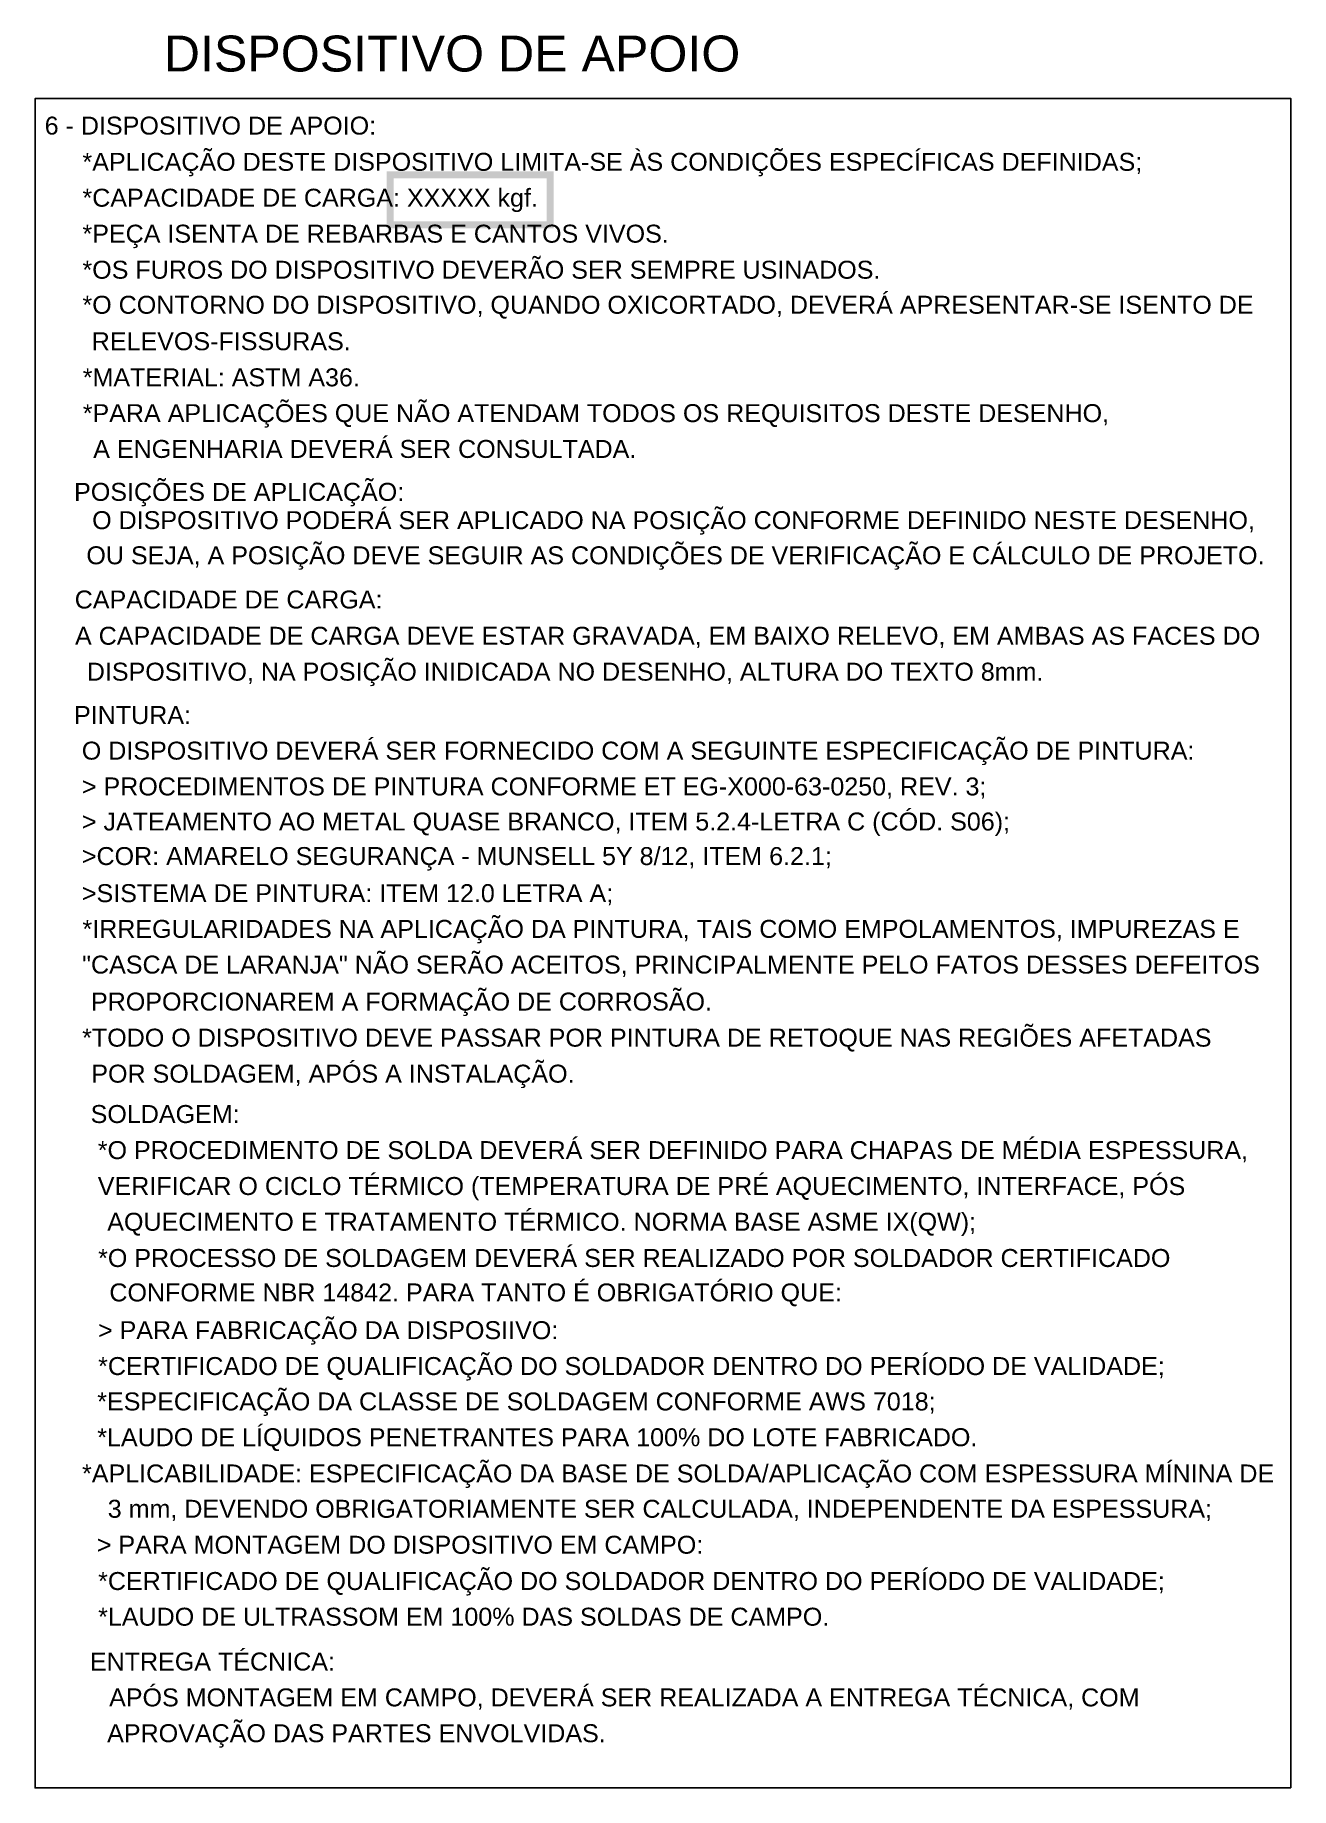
# Model space of a CAD drawing. Header units: millimetres. Extents: x -2008 to 17544, y -2684 to 8273.
# Drawn here: x 15794 to 17544, y 2698 to 5140 of the extents above; entities that cross this region are included whole.
import ezdxf
from ezdxf.enums import TextEntityAlignment as Align

# ---------------------------------------------------------------- set-up
doc = ezdxf.new("R2010")
doc.units = ezdxf.units.MM
doc.header["$LTSCALE"] = 100
doc.header["$MEASUREMENT"] = 0
for name, color, linetype in [('EM-PJ-TEXTO', 7, 'Continuous'), ('EPC02', 2, 'Continuous'), ('PD-GR-formato', 7, 'Continuous')]:
    doc.layers.add(name, color=color, linetype=linetype)
doc.styles.add('PADRAO ANGLO', font='arial.ttf')

msp = doc.modelspace()

# ---------------------------------------------------------------- texts
at = {"layer": 'EM-PJ-TEXTO', "style": 'PADRAO ANGLO'}
msp.add_text('DISPOSITIVO DE APOIO', height=50, dxfattribs=at).set_placement((16375.195, 5113.802), align=Align.MIDDLE_CENTER)
at = {"layer": 'PD-GR-formato', "style": 'PADRAO ANGLO'}
for s, p in [('6 - DISPOSITIVO DE APOIO:', (15807.564, 5000.939)), ('*APLICAÇÃO DESTE DISPOSITIVO LIMITA-SE ÀS CONDIÇÕES ESPECÍFICAS DEFINIDAS;', (15860.213, 4950.49)), ('*CAPACIDADE DE CARGA: XXXXX kgf.', (15860.213, 4900.504)), ('*PEÇA ISENTA DE REBARBAS E CANTOS VIVOS.', (15860.213, 4850.417)), ('*OS FUROS DO DISPOSITIVO DEVERÃO SER SEMPRE USINADOS.', (15860.213, 4800.198)), ('*O CONTORNO DO DISPOSITIVO, QUANDO OXICORTADO, DEVERÁ APRESENTAR-SE ISENTO DE ', (15860.213, 4751.381)), ('RELEVOS-FISSURAS.', (15873.114, 4700.582)), ('*MATERIAL: ASTM A36.', (15860.592, 4650.318)), ('*PARA APLICAÇÕES QUE NÃO ATENDAM TODOS OS REQUISITOS DESTE DESENHO,', (15860.592, 4600.462)), (' A ENGENHARIA DEVERÁ SER CONSULTADA.', (15865.471, 4550.592)), ('   POSIÇÕES DE APLICAÇÃO:', (15819.454, 4490.831)), ('O DISPOSITIVO PODERÁ SER APLICADO NA POSIÇÃO CONFORME DEFINIDO NESTE DESENHO,', (15873.704, 4451.425)), ('OU SEJA, A POSIÇÃO DEVE SEGUIR AS CONDIÇÕES DE VERIFICAÇÃO E CÁLCULO DE PROJETO.', (15865.663, 4402.488)), ('   CAPACIDADE DE CARGA:', (15820.299, 4340.892)), ('A CAPACIDADE DE CARGA DEVE ESTAR GRAVADA, EM BAIXO RELEVO, EM AMBAS AS FACES DO', (15849.837, 4290.381)), ('DISPOSITIVO, NA POSIÇÃO INIDICADA NO DESENHO, ALTURA DO TEXTO 8mm.', (15866.229, 4240.388)), ('   PINTURA:', (15819.385, 4180.034)), ('O DISPOSITIVO DEVERÁ SER FORNECIDO COM A SEGUINTE ESPECIFICAÇÃO DE PINTURA:', (15859.291, 4130.417)), ('> PROCEDIMENTOS DE PINTURA CONFORME ET EG-X000-63-0250, REV. 3;', (15859.392, 4080.516)), ('> JATEAMENTO AO METAL QUASE BRANCO, ITEM 5.2.4-LETRA C (CÓD. S06);', (15859.392, 4031.697)), ('>COR: AMARELO SEGURANÇA - MUNSELL 5Y 8/12, ITEM 6.2.1;', (15859.392, 3983.567)), ('>SISTEMA DE PINTURA: ITEM 12.0 LETRA A;', (15859.392, 3931.911)), ('*IRREGULARIDADES NA APLICAÇÃO DA PINTURA, TAIS COMO EMPOLAMENTOS, IMPUREZAS E', (15860.211, 3882.162)), ('"CASCA DE LARANJA" NÃO SERÃO ACEITOS, PRINCIPALMENTE PELO FATOS DESSES DEFEITOS', (15859.699, 3832.413)), (' PROPORCIONAREM A FORMAÇÃO DE CORROSÃO.', (15862.366, 3780.926)), ('*TODO O DISPOSITIVO DEVE PASSAR POR PINTURA DE RETOQUE NAS REGIÕES AFETADAS ', (15859.777, 3730.654)), (' POR SOLDAGEM, APÓS A INSTALAÇÃO.', (15862.822, 3680.521)), ('   SOLDAGEM:', (15842.469, 3624.303)), ('*O PROCEDIMENTO DE SOLDA DEVERÁ SER DEFINIDO PARA CHAPAS DE MÉDIA ESPESSURA, ', (15881.55, 3574.044)), ('VERIFICAR O CICLO TÉRMICO (TEMPERATURA DE PRÉ AQUECIMENTO, INTERFACE, PÓS ', (15881.55, 3524.044)), ('AQUECIMENTO E TRATAMENTO TÉRMICO. NORMA BASE ASME IX(QW);', (15894.728, 3474.234)), ('*O PROCESSO DE SOLDAGEM DEVERÁ SER REALIZADO POR SOLDADOR CERTIFICADO', (15882.022, 3423.797)), ('CONFORME NBR 14842. PARA TANTO É OBRIGATÓRIO QUE:', (15897.701, 3375.821)), ('   > PARA FABRICAÇÃO DA DISPOSIIVO:', (15852.743, 3323.26)), ('*CERTIFICADO DE QUALIFICAÇÃO DO SOLDADOR DENTRO DO PERÍODO DE VALIDADE;', (15882.022, 3273.287)), ('*ESPECIFICAÇÃO DA CLASSE DE SOLDAGEM CONFORME AWS 7018;', (15880.785, 3223.978)), ('*LAUDO DE LÍQUIDOS PENETRANTES PARA 100%%% DO LOTE FABRICADO.', (15880.785, 3174.146)), ('*APLICABILIDADE: ESPECIFICAÇÃO DA BASE DE SOLDA/APLICAÇÃO COM ESPESSURA MÍNINA DE', (15859.627, 3123.698)), (' 3 mm, DEVENDO OBRIGATORIAMENTE SER CALCULADA, INDEPENDENTE DA ESPESSURA;', (15885.736, 3074.497)), ('   > PARA MONTAGEM DO DISPOSITIVO EM CAMPO:', (15851.12, 3024.425)), ('*CERTIFICADO DE QUALIFICAÇÃO DO SOLDADOR DENTRO DO PERÍODO DE VALIDADE;', (15882.022, 2973.883)), ('*LAUDO DE ULTRASSOM EM 100%%% DAS SOLDAS DE CAMPO.', (15882.022, 2924.187)), ('   ENTREGA TÉCNICA:', (15841.422, 2861.721)), ('APÓS MONTAGEM EM CAMPO, DEVERÁ SER REALIZADA A ENTREGA TÉCNICA, COM ', (15897.357, 2811.793)), ('APROVAÇÃO DAS PARTES ENVOLVIDAS.', (15894.594, 2761.946))]:
    msp.add_text(s, height=25, dxfattribs=at).set_placement(p)

# ---------------------------------------------------------------- linework, layer by layer
msp.add_lwpolyline([(17544.126, 2698.198), (15794.125, 2698.198), (15794.125, 5051.095), (17544.126, 5051.095)], close=True)
at = {"layer": 'EPC02', "const_width": 10}
msp.add_lwpolyline([(16288.909, 4944.866), (16511.851, 4944.866), (16511.851, 4875.262), (16288.909, 4875.262)], close=True, dxfattribs=at)

msp.set_redraw_order([(e.dxf.handle, doc.entitydb.next_handle()) for e in msp.query("TEXT MTEXT ATTDEF DIMENSION ARC_DIMENSION")])  # texts and dimensions are drawn at this point

doc.saveas('drawing.dxf')
